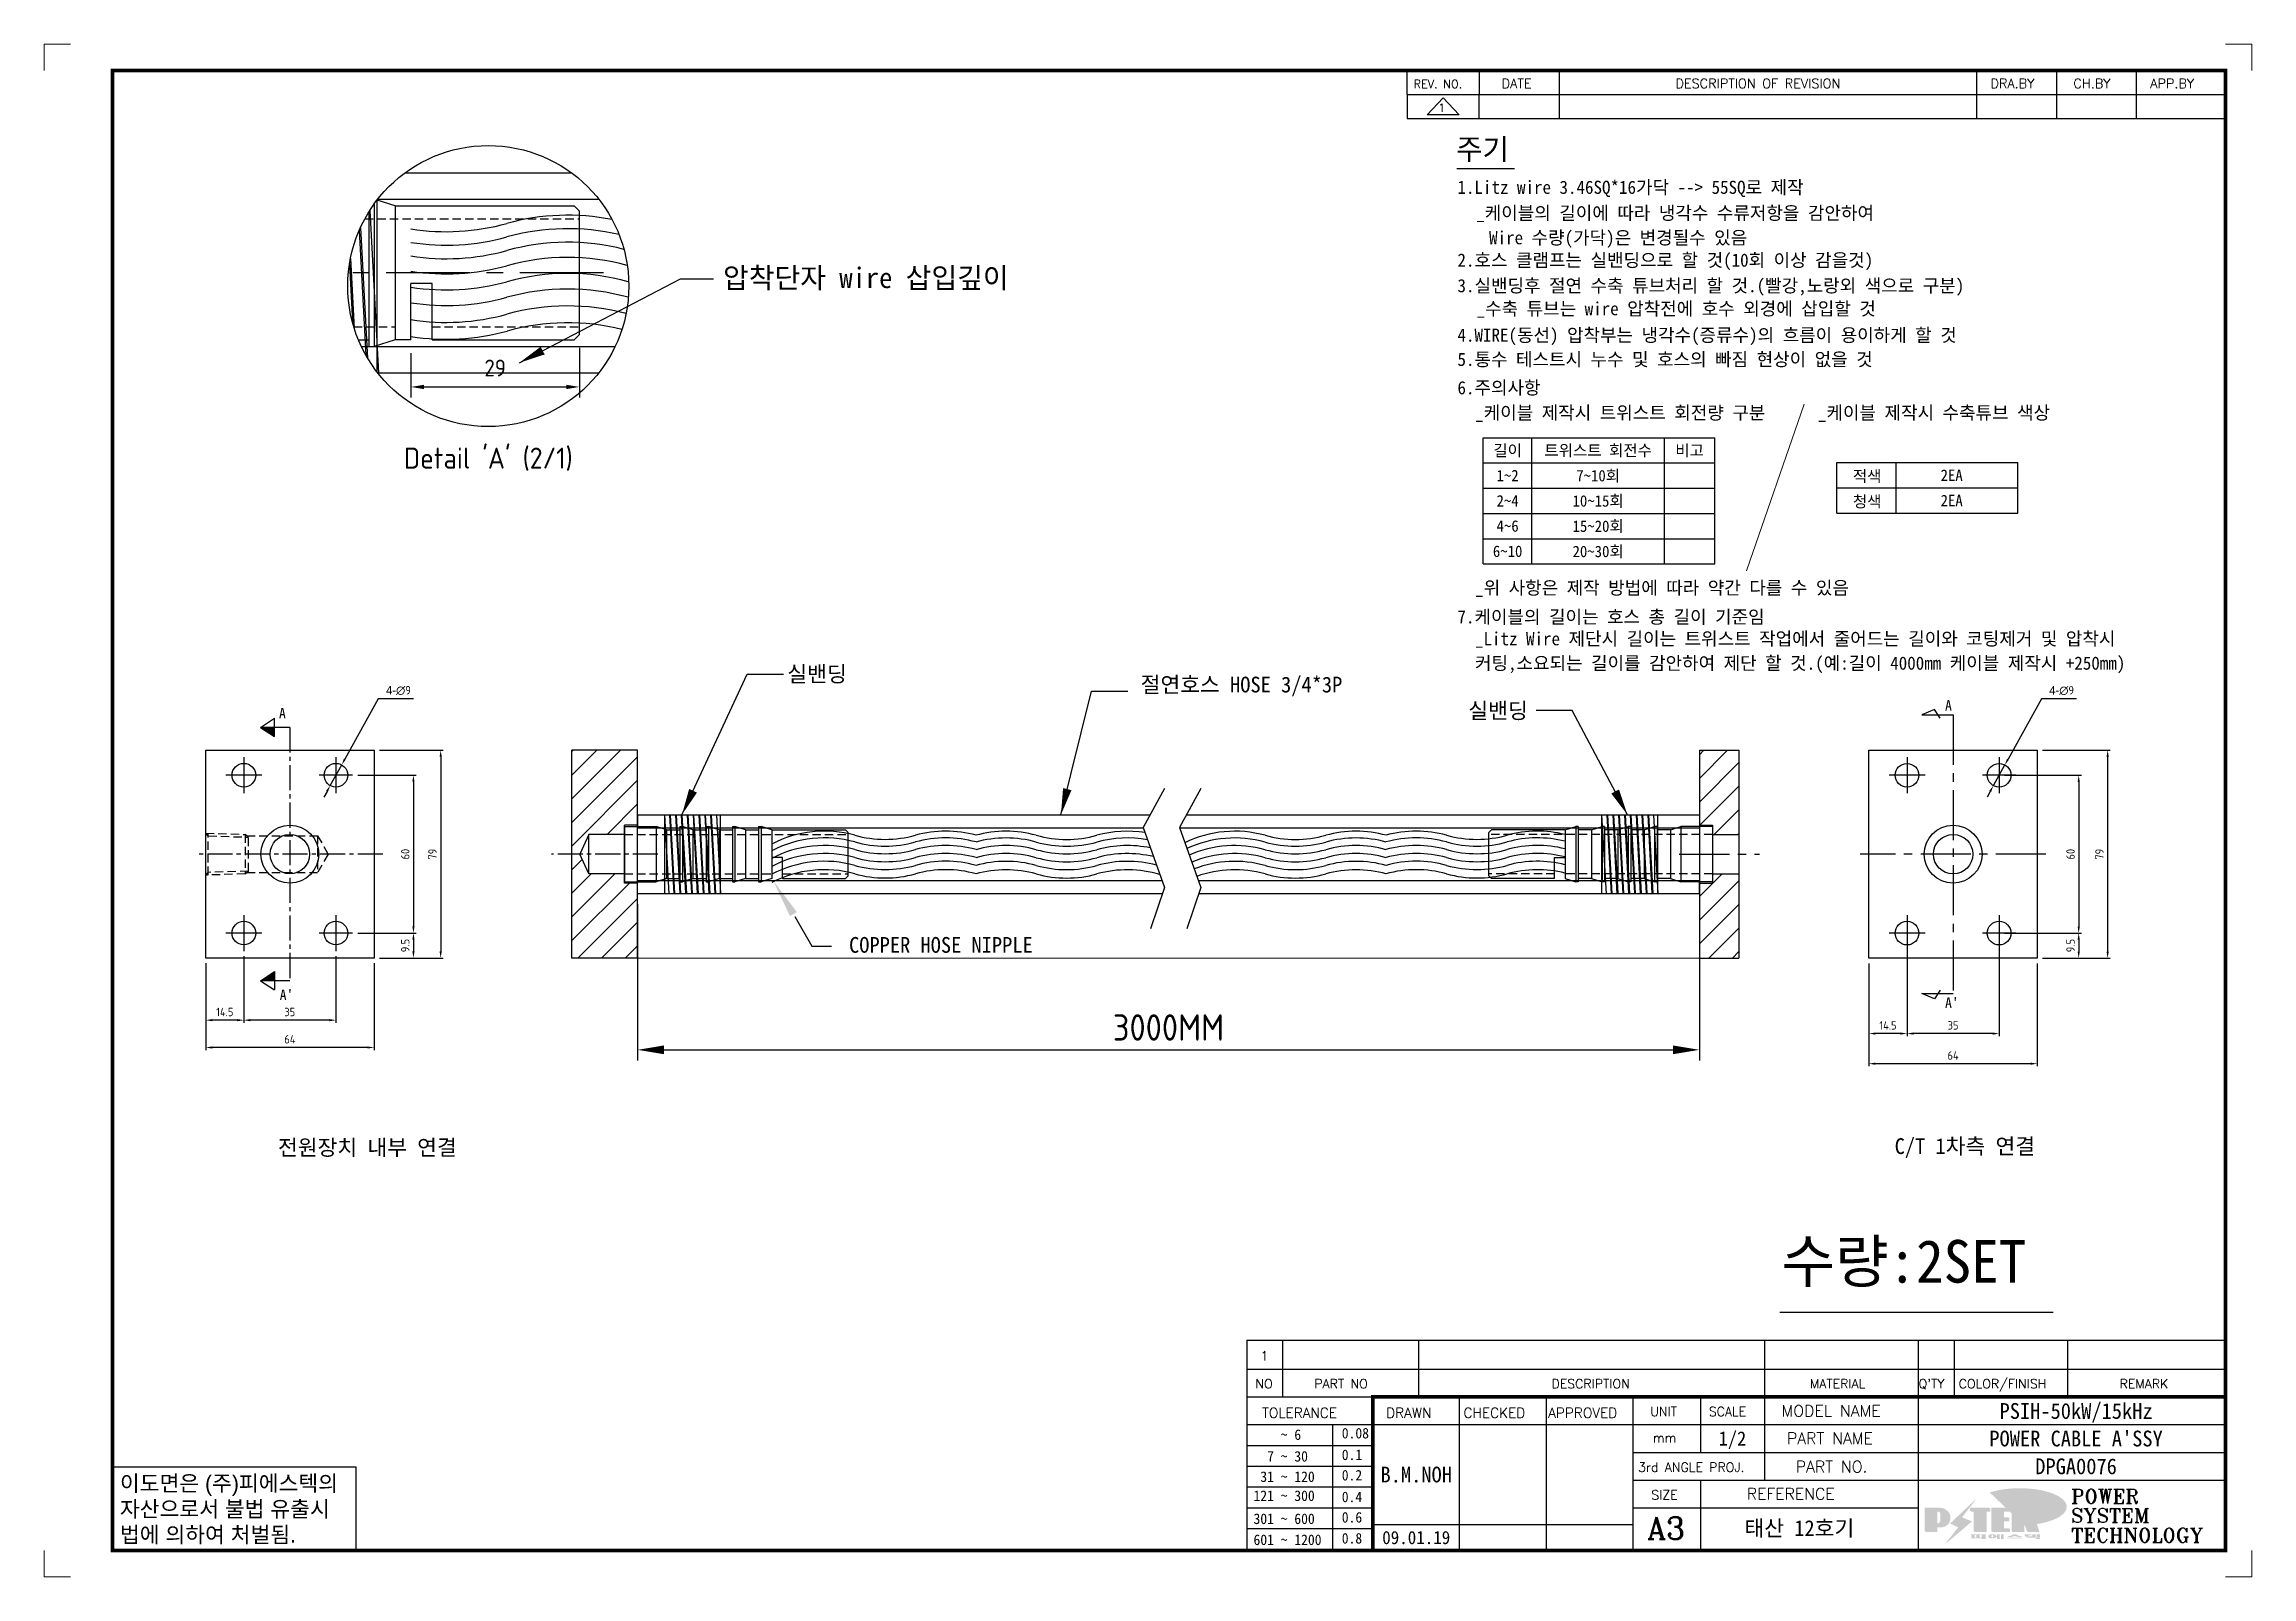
# Model space of a CAD drawing. Header units: millimetres. Extents: x 0 to 1342, y 0 to 952.
# Drawn here: x 0 to 839, y 369 to 952 of the extents above; entities that cross this region are included whole.
import ezdxf
from ezdxf.enums import TextEntityAlignment as Align

# ---------------------------------------------------------------- set-up
doc = ezdxf.new("R2010")
doc.units = ezdxf.units.MM
for name, pattern in [('CENTER', [50.8, 31.75, -6.35, 6.35, -6.35]), ('CENTER2', [28.575, 19.05, -3.175, 3.175, -3.175]), ('HIDDEN2', [4.7625, 3.175, -1.5875])]:
    doc.linetypes.add(name, pattern=pattern)
doc.layers.add('FORMAT-1', color=7, linetype='Continuous')
doc.layers.add('line', color=3, linetype='Continuous')
doc.styles.add('h1', font='')
doc.styles.add('HAN', font='')
doc.styles.add('RC', font='ROMANC.SHX')
doc.styles.add('ROMANT', font='romant')
doc.styles.add('RT', font='ROMANT.SHX', dxfattribs={"oblique": 15})
doc.styles.get("Standard").update_dxf_attribs({"font": 'ISOCP.SHX', "bigfont": 'WHGTXT.SHX'})
doc.styles.get('h1').set_extended_font_data('New Gulim')
doc.styles.get('HAN').set_extended_font_data('GulimChe')
doc.dimstyles.new('PS-2', dxfattribs={"dimscale": 2, "dimtxt": 3.2, "dimasz": 2.5, "dimexe": 2, "dimexo": 2.5, "dimgap": 2, "dimtad": 1, "dimtoh": 1, "dimrnd": 0.05, "dimzin": 12, "dimdsep": 46, "dimtxsty": 'Standard', "dimcen": 0, "dimclrt": 2, "dimazin": 3, "dimtfac": 1, "dimtofl": 0, "dimtmove": 0, "dimatfit": 3, "dimfxl": 0, "dimtolj": 1, "dimtzin": 0, "dimarcsym": 0})
doc.dimstyles.new('PSTEK-1', dxfattribs={"dimtxt": 3.2, "dimasz": 2.5, "dimexe": 1, "dimexo": 2, "dimgap": 1.5, "dimtad": 1, "dimtoh": 1, "dimrnd": 0.05, "dimzin": 9, "dimdsep": 46, "dimtxsty": 'Standard', "dimcen": 0, "dimclrt": 3, "dimadec": 1, "dimazin": 2, "dimtfac": 1, "dimtmove": 0, "dimatfit": 3, "dimfxl": 0, "dimtolj": 1, "dimtzin": 0, "dimarcsym": 0})
doc.dimstyles.new('PSTEK-3', dxfattribs={"dimtxt": 10, "dimasz": 10, "dimexe": 4, "dimexo": 4, "dimgap": 3.5, "dimtad": 1, "dimtoh": 1, "dimrnd": 0.05, "dimdsep": 46, "dimtxsty": 'Standard', "dimcen": 0, "dimclrt": 2, "dimadec": 1, "dimazin": 2, "dimtfac": 1, "dimtmove": 0, "dimatfit": 3, "dimfxl": 0, "dimtolj": 1, "dimtzin": 0, "dimarcsym": 0})

msp = doc.modelspace()

# ---------------------------------------------------------------- texts
at = {"color": 3, "style": 'HAN'}
for s, height, p in [('주기', 8, (536.584, 907.794)), ('1.Litz wire 3.46SQ*16가닥 --> 55SQ로 제작', 5, (537.106, 894.812)), ('_케이블의 길이에 따라 냉각수 수류저항을 감안하여 ', 5, (544.246, 885.011)), ('Wire 수량(가닥)은 변경될수 있음', 5, (549.116, 875.636)), ('2.호스 클램프는 실밴딩으로 할 것(10회 이상 감을것)', 5, (537.106, 867.129)), ('압착단자 wire 삽입깊이', 7.8, (257.991, 859)), ('3.실밴딩후 절연 수축 튜브처리 할 것.(빨강,노랑외 색으로 구분)', 5, (537.106, 857.422)), ('_수축 튜브는 wire 압착전에 호수 외경에 삽입할 것', 5, (544.376, 848.667)), ('4.WIRE(동선) 압착부는 냉각수(증류수)의 흐름이 용이하게 할 것', 5, (537.106, 838.621)), ('5.통수 테스트시 누수 및 호스의 빠짐 현상이 없을 것', 5, (537.106, 829.399)), ('6.주의사항', 5, (537.106, 818.627)), ('_케이블 제작시 트위스트 회전량 구분', 5, (543.833, 809.105)), ('_케이블 제작시 수축튜브 색상', 5, (674.111, 809.105)), ('_위 사항은 제작 방법에 따라 약간 다를 수 있음', 5, (543.833, 742.571)), ('7.케이블의 길이는 호스 총 길이 기준임', 5, (537.106, 731.527)), ('_Litz Wire 제단시 길이는 트위스트 작업에서 줄어드는 길이와 코팅제거 및 압착시 ', 5, (543.77, 723.21)), ('실밴딩', 6, (282.427, 709.313)), ('커팅,소요되는 길이를 감안하여 제단 할 것.(예:길이 4000mm 케이블 제작시 +250mm)', 5, (543.77, 713.94)), ('절연호스 HOSE 3/4*3P', 6, (416.691, 705.283)), ('A', 4, (89.248, 695.431, -3643.53)), ('실밴딩', 6, (541.231, 695.366)), ('A', 4, (722.407, 698.368, -2651.519)), ('COPPER HOSE NIPPLE', 6, (305.895, 606.329)), ("A'", 4, (89.526, 588.349, -3643.53)), ("A'", 4, (722.407, 585.357, -2651.519)), ('전원장치 내부 연결', 6, (88.835, 529.345)), ('C/T 1차측 연결', 6, (703.248, 529.842)), ('수량:2SET', 16.2, (660.262, 480.954))]:
    msp.add_text(s, height=height, dxfattribs=at).set_placement(p)
msp.add_text("Detail 'A' (2/1)", height=8).set_placement((168.784, 794.36), align=Align.MIDDLE_CENTER)
for s, p in [('길이', (556.168, 797.333)), ('트위스트 회전수', (590.575, 797.333)), ('비고', (625.332, 797.333)), ('1~2', (556.168, 787.733)), ('7~10회', (590.575, 787.733)), ('적색', (692.806, 787.527)), ('2EA', (724.922, 787.855)), ('10~15회', (590.575, 778.133)), ('청색', (692.806, 777.927)), ('2EA', (724.922, 778.255)), ('2~4', (556.168, 778.133)), ('4~6', (556.168, 768.533)), ('15~20회', (590.575, 768.533)), ('6~10', (556.168, 758.933)), ('20~30회', (590.575, 758.933))]:
    msp.add_text(s, height=4.3366, dxfattribs=at).set_placement(p, align=Align.MIDDLE)

# ---------------------------------------------------------------- blocks, each defined once
blk = doc.blocks.new('t3')
for p, q in [((0, 15.88), (46.25, 15.88)), ((0, 15.88), (0, 0)), ((46.25, 15.88), (46.25, 0)), ((0, 0), (46.25, 0))]:
    blk.add_line(p, q)
at = {"color": 1, "style": 'h1'}
for s, p in [('이도면은 (주)피에스텍의', (1.4, 11.29)), ('자산으로서 불법 유출시', (1.4, 6.41)), ('법에 의하여 처벌됨.', (1.4, 1.52))]:
    blk.add_text(s, height=3, dxfattribs=at).set_placement(p)
blk = doc.blocks.new('new LOGO')
at = {"layer": 'line'}
h = blk.add_hatch(color=1, dxfattribs=at)
h.paths.add_polyline_path([(41.5, 16.4), (54.3, 16.4, 1), (54.3, 82.9), (0, 82.9), (0, -0.1), (41.5, -0.1)])
h.paths.add_polyline_path([(41.5, 27.9), (41.5, 71.9), (43.6, 71.9, -0.414214), (54.6, 60.9), (54.6, 38.9, -0.414214), (43.6, 27.9)], flags=16)
h.paths.add_polyline_path([(214.7, 71.9), (227.5, 71.9), (227.5, 82.9), (159.7, 82.9), (159.7, 71.9), (172.5, 71.9), (172.5, -0.1), (214.7, -0.1)])
h.paths.add_polyline_path([(276, 37.4), (294.8, 37.4), (294.8, 49.1), (276, 49.1), (276, 71.9), (294.8, 71.9), (294.8, 82.9), (234.5, 82.9), (234.5, -0.1), (297, -0.1), (297, 10.9), (276, 10.9)])
h.paths.add_polyline_path([(347.2, 35.2), (359.7, -0.1), (400.5, -0.1), (379.6, 66.8), (399.7, 82.9), (380.6, 82.9), (347.2, 61.6), (347.2, 82.9), (305.5, 82.9), (305.5, -0.1), (347.2, -0.1)])
h = blk.add_hatch(color=250, dxfattribs=at)
h.paths.add_polyline_path([(44.5, 69.4), (46.6, 69.4, -0.129793), (52, 68, 0.221832), (43.6, 71.9), (41.5, 71.9), (41.5, 27.9), (43.6, 27.9, 0.02048), (44.5, 28)], flags=17)
h.paths.add_polyline_path([(44.5, 13.9), (57.3, 13.9, 0.72362), (77.1, 73.9, -0.679777), (54.3, 16.4), (41.5, 16.4), (41.5, -0.1), (3, -0.1), (3, -2.6), (44.5, -2.6)])
h.paths.add_polyline_path([(117.9, 14.2), (71.5, -44.4), (77.1, -39.6), (120.8, 15.6), (92, 28.9), (173.3, 106), (177.5, 111.4), (89.1, 27.6)])
h.paths.add_polyline_path([(162.7, 71.9), (162.7, 69.4), (172.5, 69.4), (172.5, 71.9)], flags=17)
h.paths.add_polyline_path([(217.7, 69.4), (230.5, 69.4), (230.5, 80.4), (227.5, 80.4), (227.5, 71.9), (214.7, 71.9), (214.7, -0.1), (175.5, -0.1), (175.5, -2.6), (217.7, -2.6)])
h.paths.add_polyline_path([(297.8, 46.6), (294.8, 46.6), (294.8, 37.4), (276, 37.4), (276, 10.9), (279, 10.9), (279, 34.9), (297.8, 34.9)])
h.paths.add_polyline_path([(300, 8.4), (297, 8.4), (297, -0.1), (237.5, -0.1), (237.5, -2.6), (300, -2.6)])
h.paths.add_polyline_path([(297.8, 80.4), (294.8, 80.4), (294.8, 71.9), (276, 71.9), (276, 49.1), (279, 49.1), (279, 69.4), (297.8, 69.4)])
h.paths.add_polyline_path([(350.2, 80.4), (347.2, 80.4), (347.2, 61.6), (350.2, 63.5)])
h.paths.add_polyline_path([(350.2, 26.7), (347.2, 35.2), (347.2, -0.1), (308.5, -0.1), (308.5, -2.6), (350.2, -2.6)])
h.paths.add_polyline_path([(402.7, 80.4), (396.5, 80.4), (379.6, 66.8), (400.5, -0.1), (361.8, -0.1), (362.7, -2.6), (403.5, -2.6), (382.6, 64.3)])
blk.add_hatch(color=5, dxfattribs=at).paths.add_polyline_path([(166.3, 35), (131, 49), (180.4, 112.7), (92, 28.9), (120.8, 15.6), (74.4, -43)])
h = blk.add_hatch(color=253, dxfattribs=at)
edge = h.paths.add_edge_path()
edge.add_ellipse((333.9, 86.4), major_axis=(-165.9, 0), ratio=0.39426, start_angle=111.51268, end_angle=334.46902)
edge.add_ellipse((314.1, 81.2), major_axis=(-153.7, 0), ratio=0.40699, start_angle=121.30662, end_angle=327.74369, ccw=False)
edge.add_line((394, 27.8), (394.7, 25.6))
h = blk.add_hatch(color=250, dxfattribs=at)
edge = h.paths.add_edge_path()
edge.add_ellipse((237.8, -17.6), major_axis=(-14.3, 0), ratio=0.526336, start_angle=192.2456, end_angle=269.07481)
edge.add_line((238.1, -10.1), (237.6, -10.1))
edge.add_ellipse((237.8, -17.6), major_axis=(-14.3, 0), ratio=0.526336, start_angle=270.92519, end_angle=449.07481)
edge.add_line((237.6, -25.1), (238.1, -25.1))
edge.add_ellipse((237.8, -17.6), major_axis=(-14.3, 0), ratio=0.526336, start_angle=450.92519, end_angle=527.7544)
edge.add_line((251.7, -19.2), (254.1, -19.2))
edge.add_line((254.1, -19.2), (254.1, -27.1))
edge.add_line((254.1, -27.1), (263.1, -27.1))
edge.add_line((263.1, -27.1), (263.1, -10.1))
edge.add_line((263.1, -10.1), (254.1, -10.1))
edge.add_line((254.1, -10.1), (254.1, -16))
edge.add_line((254.1, -16), (251.7, -16))
h.paths.add_polyline_path([(241, -16.4), (241, -18.7, -1), (234.4, -18.7), (234.4, -16.4, -1)], flags=16)
h.paths.add_polyline_path([(278.2, -10.1), (268.1, -10.1), (268.1, -27.1), (278.2, -27.1)])
h.paths.add_polyline_path([(310.3, -10.1), (310.3, -11.1, -0.157169), (289.3, -17.5), (294, -19.9, 0.128407), (316.3, -15.9, 0.128407), (338.6, -19.9), (343.3, -17.5, -0.157169), (322.2, -11.1), (322.2, -10.1)])
h.paths.add_polyline_path([(342.1, -25.1), (342.1, -22.3), (290.4, -22.3), (290.4, -25.1)])
h.paths.add_polyline_path([(352, -10.1), (352, -16.2, 0.414214), (354, -18.2), (378.7, -18.2), (378.7, -19.6), (390.2, -19.6), (390.2, -10.1), (378.7, -10.1), (378.7, -13.6), (374.7, -13.6), (374.7, -15.1), (378.7, -15.1), (378.7, -16.2), (364.7, -16.2), (364.7, -15.1), (371.2, -15.1), (371.2, -13.6), (364.7, -13.6), (364.7, -12.6), (374.7, -12.6), (374.7, -10.1)])
h.paths.add_polyline_path([(393.8, -10.1), (393.8, -19.6), (405, -19.6), (405, -10.1)])
h.paths.add_polyline_path([(405, -27.1), (405, -20.9), (356.8, -20.9), (356.8, -23), (391.8, -23), (391.8, -27.1)])
h.paths.add_polyline_path([(200.4, -10.1), (200.4, -22.3), (193.2, -22.3), (193.2, -12.6), (196.6, -12.6), (196.6, -10.1), (161, -10.1), (161, -12.6), (164.5, -12.6), (164.5, -22.3), (161, -22.3), (161, -25.1), (200.4, -25.1), (200.4, -27.1), (213.9, -27.1), (213.9, -10.1)])
h.paths.add_polyline_path([(182, -12.6), (175.6, -12.6), (175.6, -22.3), (182, -22.3)], flags=17)
blk = doc.blocks.new('format-3')
at = {"color": 3, "lineweight": 9}
for p, q in [((0, 286.3), (0, 291.3)), ((5, 291.3), (0, 291.3)), ((414.5, 291.3), (419.5, 291.3)), ((419.5, 286.3), (419.5, 291.3)), ((0, 5), (0, 0)), ((419.5, 5), (419.5, 0)), ((5, 0), (0, 0)), ((414.5, 0), (419.5, 0))]:
    blk.add_line(p, q, dxfattribs=at)
at = {"color": 180}
for p, q in [((258.97, 281.75), (258.97, 286.3)), ((272.71, 281.75), (272.71, 286.3)), ((287.94, 281.75), (287.94, 286.3)), ((367.22, 281.75), (367.22, 286.3)), ((382.45, 281.75), (382.45, 286.3)), ((397.61, 281.75), (397.61, 286.3)), ((258.97, 281.75), (414.5, 281.75)), ((228.5, 39.49), (228.5, 5)), ((228.5, 39.49), (414.5, 39.49)), ((235.29, 39.49), (235.29, 34.21)), ((261.24, 34.21), (261.24, 39.49)), ((326.9, 39.49), (326.9, 34.21)), ((356.11, 39.49), (356.11, 34.21)), ((362.93, 39.49), (362.93, 34.21)), ((384.48, 39.49), (384.48, 34.21)), ((228.5, 34.21), (252.48, 34.21)), ((268.96, 5), (268.96, 34.21)), ((285.45, 5), (285.45, 34.21)), ((301.94, 5), (301.94, 34.21)), ((314.72, 34.21), (314.72, 23.65)), ((326.9, 34.21), (326.9, 18.37)), ((356.11, 34.21), (356.11, 5)), ((228.5, 28.93), (252.48, 28.93)), ((244.89, 5.23), (244.89, 28.93)), ((252.48, 28.93), (414.5, 28.93)), ((228.5, 24.98), (252.48, 24.98)), ((228.5, 21.03), (252.48, 21.03)), ((301.94, 23.65), (414.5, 23.65)), ((228.5, 17.08), (252.48, 17.08)), ((301.94, 18.37), (414.5, 18.37)), ((314.72, 18.37), (314.72, 5)), ((228.5, 13.13), (252.48, 13.13)), ((301.94, 13.09), (356.11, 13.09)), ((228.5, 9.18), (252.48, 9.18)), ((252.48, 9.95), (301.94, 9.95))]:
    blk.add_line(p, q, dxfattribs=at)
at = {"const_width": 0.7}
blk.add_lwpolyline([(252.48, 5), (252.48, 34.21), (414.5, 34.21)], dxfattribs=at)
at = {"layer": 'FORMAT-1', "const_width": 0.7}
blk.add_lwpolyline([(13, 5), (13, 286.3), (414.5, 286.3), (414.5, 5)], close=True, dxfattribs=at)
blk.add_blockref('t3', (13, 5))
at = {"xscale": 0.05400000000000027, "yscale": 0.05400000000000027, "zscale": 0.05400000000000027}
blk.add_blockref('new LOGO', (357.35, 8.65), dxfattribs=at)
at = {"color": 2}
for s, height, style, p in [('REV. NO.', 1.56, 'RC', (260.23, 282.95)), ('DATE', 1.788, 'RC', (276.95, 282.94)), ('DESCRIPTION OF REVISION', 1.7875, 'RC', (309.98, 282.94)), ('DRA.BY', 1.788, 'RC', (369.83, 282.94)), ('CH.BY', 1.788, 'RC', (385.59, 282.94)), ('APP.BY', 1.788, 'RC', (400.18, 282.94)), ('COLOR/FINISH', 1.7424, 'RC', (363.8, 35.83)), ('NO', 1.742, 'RC', (230.16, 35.83)), ('PART NO', 1.742, 'RC', (241.36, 35.83)), ('DESCRIPTION', 1.7424, 'RC', (286.43, 35.83)), ('MATERIAL', 1.742, 'RC', (335.52, 35.83)), ("Q'TY", 1.742, 'RC', (356.17, 35.83)), ('REMARK', 1.742, 'RC', (394.37, 35.83)), (' TOLERANCE', 1.9, 'RC', (230.11, 30.22)), ('DRAWN', 1.9, 'RC', (255, 30.22)), ('CHECKED', 1.9, 'RC', (269.71, 30.22)), ('APPROVED', 1.9, 'RC', (285.8, 30.22)), ('UNIT', 1.742, 'RC', (305.19, 30.55)), ('SCALE', 1.742, 'RC', (316.32, 30.55)), ('MODEL NAME', 2.178, 'RC', (330.12, 30.46)), ('    ~ 6', 2, 'HAN', (229.8, 26.03)), ('0.08', 2, 'HAN', (246.57, 26.31)), ('mm', 1.742, 'RC', (305.67, 25.56)), ('PART NAME', 2.178, 'RC', (331.17, 25.24)), ('  7 ~ 30', 2, 'HAN', (229.8, 21.91)), ('0.1', 2, 'HAN', (246.57, 22.2)), ('3rd ANGLE PROJ.', 1.7424, 'RC', (302.87, 19.97)), ('PART NO.', 2.178, 'RC', (332.84, 19.85)), (' 31 ~ 120', 2, 'HAN', (229.8, 18.04)), ('0.2', 2, 'HAN', (246.57, 18.32)), ('REFERENCE', 2.178, 'RC', (323.52, 14.69)), ('121 ~ 300', 2, 'HAN', (229.8, 14.42)), ('0.4', 2, 'HAN', (246.57, 14.2)), ('SIZE', 1.742, 'RC', (305.39, 14.71)), ('301 ~ 600', 2, 'HAN', (229.8, 10.04)), ('0.6', 2, 'HAN', (246.57, 10.32)), ('601 ~ 1200', 2, 'HAN', (229.8, 6.05)), ('0.8', 2, 'HAN', (246.57, 6.33))]:
    blk.add_text(s, height=height, dxfattribs=dict(at, style=style)).set_placement(p)
at = {"style": 'ROMANT'}
for s, p in [('POWER', (385.15, 13.96)), ('SYSTEM', (385.15, 10.31)), ('TECHNOLOGY', (385.15, 6.56))]:
    blk.add_text(s, height=2.7, dxfattribs=at).set_placement(p)
at = {"color": 2, "lineweight": 25, "style": 'RC'}
blk.add_text('A3', height=4.182, dxfattribs=at).set_placement((304.61, 7.14))
at = {"style": 'HAN'}
for tag, height, p in [('MODEL-NAME', 3, (386.1, 31.53)), ('SCALE', 2.7, (320.81, 26.29)), ('PART-NAME', 3, (386.1, 26.29)), ('CH-BY', 3, (277.21, 19.44)), ('PART-NO', 3, (386.1, 21.01)), ('DRA-BY', 3, (260.72, 19.44)), ('APP-BY', 3, (293.7, 19.44)), ('DRA-DATE', 2.5, (260.72, 7.47)), ('CH-DATE', 2.5, (277.21, 7.47)), ('APP-DATE', 2.5, (293.7, 7.47)), ('관련업체', 3, (333.52, 9.26))]:
    blk.add_attdef(tag, text='', height=height, dxfattribs=at).set_placement(p, align=Align.MIDDLE_CENTER)
blk = doc.blocks.new('no3')
at = {"color": 180}
for p, q in [((0, 5.5), (0, 0)), ((0, 5.5), (186, 5.5)), ((6.79, 5.5), (6.79, 0)), ((32.74, 0.11), (32.74, 5.5)), ((98.4, 5.5), (98.4, 0)), ((127.61, 5.5), (127.61, 0)), ((134.43, 5.5), (134.43, 0)), ((155.98, 5.5), (155.98, 0))]:
    blk.add_line(p, q, dxfattribs=at)
at = {"color": 2, "style": 'HAN'}
for tag, p in [('PART-NO', (19.76, 2.75)), ('MATERIAL', (111.38, 2.75)), ("Q'TY", (131.02, 2.75)), ('COLOR/FINISH', (145.2, 2.75)), ('REMARK', (170.76, 2.75))]:
    blk.add_attdef(tag, text='', height=2.9, dxfattribs=at).set_placement(p, align=Align.MIDDLE_CENTER)
blk.add_attdef('DESCRIPTION', text='', height=2.9, dxfattribs=at).set_placement((34.51, 2.75), align=Align.MIDDLE_LEFT)
at = {"color": 2, "style": 'RT', "oblique": 15}
blk.add_attdef('NO', text='', height=1.74, dxfattribs=at).set_placement((3.38, 2.51), align=Align.MIDDLE_CENTER)
blk = doc.blocks.new('re3')
at = {"color": 180}
for p, q in [((0, 0), (0, -4.55)), ((6.87, -0.64), (3.86, -3.91)), ((9.88, -3.91), (3.86, -3.91)), ((6.87, -0.64), (9.88, -3.91)), ((13.74, -4.55), (13.74, 0)), ((28.97, -4.55), (28.97, 0)), ((108.25, -4.55), (108.25, 0)), ((123.49, -4.55), (123.49, 0)), ((138.64, -4.55), (138.64, 0)), ((0, -4.55), (155.53, -4.55))]:
    blk.add_line(p, q, dxfattribs=at)
at = {"color": 2, "style": 'RC', "oblique": 15}
blk.add_attdef('REV.NO', text='', height=1.56, dxfattribs=at).set_placement((6.59, -2.56), align=Align.MIDDLE_CENTER)
blk.add_attdef('-1', text='', height=1.56, dxfattribs=at).set_placement((9.37, -1.66), align=Align.MIDDLE_LEFT)
at = {"color": 2, "style": 'HAN'}
for tag, p in [('REV.-DATE', (21.36, -2.28)), ('DRA.BY', (115.87, -2.28)), ('CH.BY', (131.07, -2.28)), ('APP.BY', (147.09, -2.28))]:
    blk.add_attdef(tag, text='', height=2.5, dxfattribs=at).set_placement(p, align=Align.MIDDLE_CENTER)
blk.add_attdef('DESCRIPTION-OF-REVISION', text='', height=2.5, dxfattribs=at).set_placement((31.61, -2.28), align=Align.MIDDLE_LEFT)
blk = doc.blocks.new('*D96')
at = {"color": 0, "lineweight": -2}
for p, q in [((225.54, 624.83), (225.54, 565.44)), ((629.04, 624.81), (629.04, 565.44)), ((235.54, 569.44), (619.04, 569.44))]:
    blk.add_line(p, q, dxfattribs=at)
at = {"color": 0}
for points in [[(235.54, 571.11), (235.54, 567.78), (225.54, 569.44)], [(619.04, 571.11), (619.04, 567.78), (629.04, 569.44)]]:
    blk.add_solid(points, dxfattribs=at)
at = {"layer": 'DEFPOINTS', "color": 0}
for p in [(225.54, 628.83), (629.04, 628.81), (629.04, 569.44)]:
    blk.add_point(p, dxfattribs=at)
at = {"color": 2, "insert": (427.29, 577.94), "char_height": 10, "attachment_point": 5}
blk.add_mtext('\\A1;3000MM', dxfattribs=at)
blk = doc.blocks.new('*D97')
at = {"color": 0, "lineweight": -2}
for p, q in [((744.96, 673.81), (774.2, 673.81)), ((773.2, 671.31), (773.2, 616.31)), ((744.96, 613.81), (774.2, 613.81))]:
    blk.add_line(p, q, dxfattribs=at)
at = {"color": 0}
for points in [[(772.79, 671.31), (773.62, 671.31), (773.2, 673.81)], [(772.79, 616.31), (773.62, 616.31), (773.2, 613.81)]]:
    blk.add_solid(points, dxfattribs=at)
at = {"layer": 'DEFPOINTS', "color": 0}
for p in [(742.96, 673.81, 1841.33), (742.96, 613.81, 1841.33), (773.2, 613.81)]:
    blk.add_point(p, dxfattribs=at)
at = {"color": 3, "insert": (770.1, 643.81), "char_height": 3.2, "attachment_point": 5, "rotation": 90}
blk.add_mtext('\\A1;60', dxfattribs=at)
blk = doc.blocks.new('*D98')
at = {"color": 0, "lineweight": -2}
for p, q in [((759.46, 683.31), (785.2, 683.31)), ((784.2, 680.81), (784.2, 606.81)), ((759.46, 604.31), (785.2, 604.31))]:
    blk.add_line(p, q, dxfattribs=at)
at = {"color": 0}
for points in [[(783.78, 680.81), (784.62, 680.81), (784.2, 683.31)], [(783.78, 606.81), (784.62, 606.81), (784.2, 604.31)]]:
    blk.add_solid(points, dxfattribs=at)
at = {"layer": 'DEFPOINTS', "color": 0}
for p in [(757.46, 683.31, 1841.33), (757.46, 604.31, 1841.33), (784.2, 604.31)]:
    blk.add_point(p, dxfattribs=at)
at = {"color": 3, "insert": (781.1, 643.81), "char_height": 3.2, "attachment_point": 5, "rotation": 90}
blk.add_mtext('\\A1;79', dxfattribs=at)
blk = doc.blocks.new('*D99')
at = {"color": 0, "lineweight": -2}
for p, q in [((707.96, 612.31), (707.96, 574.63)), ((742.96, 612.31), (742.96, 574.63)), ((740.46, 575.63), (710.46, 575.63))]:
    blk.add_line(p, q, dxfattribs=at)
at = {"color": 0}
for points in [[(710.46, 576.04), (710.46, 575.21), (707.96, 575.63)], [(740.46, 576.04), (740.46, 575.21), (742.96, 575.63)]]:
    blk.add_solid(points, dxfattribs=at)
at = {"layer": 'DEFPOINTS', "color": 0}
for p in [(707.96, 614.31, 1841.33), (742.96, 614.31, 1841.33), (707.96, 575.63)]:
    blk.add_point(p, dxfattribs=at)
at = {"color": 3, "insert": (725.46, 578.73), "char_height": 3.2, "attachment_point": 5}
blk.add_mtext('\\A1;35', dxfattribs=at)
blk = doc.blocks.new('*D100')
at = {"color": 0, "lineweight": -2}
for p, q in [((693.46, 602.31), (693.46, 563.18)), ((757.46, 602.31), (757.46, 563.18)), ((754.96, 564.18), (695.96, 564.18))]:
    blk.add_line(p, q, dxfattribs=at)
at = {"color": 0}
for points in [[(695.96, 564.59), (695.96, 563.76), (693.46, 564.18)], [(754.96, 564.59), (754.96, 563.76), (757.46, 564.18)]]:
    blk.add_solid(points, dxfattribs=at)
at = {"layer": 'DEFPOINTS', "color": 0}
for p in [(693.46, 604.31, 1841.33), (757.46, 604.31, 1841.33), (693.46, 564.18)]:
    blk.add_point(p, dxfattribs=at)
at = {"color": 3, "insert": (725.46, 567.28), "char_height": 3.2, "attachment_point": 5}
blk.add_mtext('\\A1;64', dxfattribs=at)
blk = doc.blocks.new('*D143')
at = {"color": 0, "lineweight": -2}
for p, q in [((759.04, 702.89), (746.35, 679.93)), ((772.41, 702.89), (759.04, 702.89)), ((740.78, 669.87), (745.14, 677.75)), ((739.57, 667.68), (738.36, 665.5))]:
    blk.add_line(p, q, dxfattribs=at)
at = {"color": 0}
for points in [[(745.98, 680.14), (746.71, 679.73), (745.14, 677.75)], [(739.21, 667.89), (739.93, 667.48), (740.78, 669.87)]]:
    blk.add_solid(points, dxfattribs=at)
at = {"layer": 'DEFPOINTS', "color": 0}
for p in [(745.14, 677.75, -1841.33), (740.78, 669.87, -1841.33)]:
    blk.add_point(p, dxfattribs=at)
at = {"color": 3, "insert": (766.71, 705.99), "char_height": 3.2, "attachment_point": 5}
blk.add_mtext('\\A1;{\\f??|b0|i0|c0|p49;4-}∅9', dxfattribs=at)
blk = doc.blocks.new('*D144')
at = {"color": 0, "lineweight": -2}
for p, q in [((707.96, 604.98), (707.96, 574.63)), ((693.46, 602.31), (693.46, 574.63)), ((705.46, 575.63), (695.96, 575.63))]:
    blk.add_line(p, q, dxfattribs=at)
at = {"color": 0}
for points in [[(695.96, 576.04), (695.96, 575.21), (693.46, 575.63)], [(705.46, 576.04), (705.46, 575.21), (707.96, 575.63)]]:
    blk.add_solid(points, dxfattribs=at)
at = {"layer": 'DEFPOINTS', "color": 0}
for p in [(693.46, 604.31, -1841.33), (707.96, 606.98, -1841.33), (693.46, 575.63)]:
    blk.add_point(p, dxfattribs=at)
at = {"color": 3, "insert": (700.71, 578.73), "char_height": 3.2, "attachment_point": 5}
blk.add_mtext('\\A1;14.5', dxfattribs=at)
blk = doc.blocks.new('*D145')
at = {"color": 0, "lineweight": -2}
for p, q in [((751.29, 613.81), (774.2, 613.81)), ((759.46, 604.31), (774.2, 604.31)), ((773.2, 611.31), (773.2, 606.81))]:
    blk.add_line(p, q, dxfattribs=at)
at = {"color": 0}
for points in [[(772.79, 611.31), (773.62, 611.31), (773.2, 613.81)], [(772.79, 606.81), (773.62, 606.81), (773.2, 604.31)]]:
    blk.add_solid(points, dxfattribs=at)
at = {"layer": 'DEFPOINTS', "color": 0}
for p in [(749.29, 613.81, -1841.33), (757.46, 604.31, -1841.33), (773.2, 604.31)]:
    blk.add_point(p, dxfattribs=at)
at = {"color": 3, "insert": (770.1, 609.06), "char_height": 3.2, "attachment_point": 5, "rotation": 90}
blk.add_mtext('\\A1;9.5', dxfattribs=at)
blk = doc.blocks.new('ASDFAEF32')
at = {"color": 6}
for p, q in [((34674.88, -28257.34, 1472.57), (34675.88, -28256.34, 1472.57)), ((34674.88, -28273.84, -368.76), (34674.88, -28257.34, 1472.57)), ((34703.88, -28256.34, 1472.57), (34675.88, -28256.34, 1472.57)), ((34703.88, -28256.34, 1472.57), (34707.88, -28255.09, -368.76)), ((34703.88, -28256.34, 1472.57), (34703.88, -28274.84, 1472.57)), ((34707.88, -28255.09, -368.76), (34707.88, -28276.09, -368.76)), ((34708.88, -28255.09, -368.76), (34707.88, -28255.09, -368.76)), ((34708.88, -28255.09, -368.76), (34708.88, -28276.09, -368.76)), ((34713.88, -28256.34, 1472.57), (34708.88, -28256.34, 1472.57)), ((34713.88, -28256.34, 1472.57), (34717.88, -28255.09, -368.76)), ((34713.88, -28256.34, 1472.57), (34713.88, -28274.84, -153.85)), ((34717.88, -28255.09, -368.76), (34717.88, -28276.09, -368.76)), ((34718.88, -28255.09, -368.76), (34717.88, -28255.09, -368.76)), ((34718.88, -28255.09, -368.76), (34718.88, -28276.09, -368.76)), ((34723.88, -28256.34, 1472.57), (34718.88, -28256.34, 1472.57)), ((34723.88, -28256.34, 1472.57), (34727.88, -28255.09, -368.76)), ((34723.88, -28256.34, 1472.57), (34723.88, -28274.84, -153.85)), ((34727.88, -28255.09, -368.76), (34727.88, -28276.09, -368.76)), ((34728.88, -28255.09, -368.76), (34727.88, -28255.09, -368.76)), ((34728.88, -28255.09, -368.76), (34728.88, -28276.09, -368.76)), ((34733.88, -28256.34, 1472.57), (34728.88, -28256.34, 1472.57)), ((34733.88, -28256.34, 1472.57), (34737.88, -28255.09, -368.76)), ((34733.88, -28256.34, 1472.57), (34733.88, -28274.84, -153.85)), ((34737.88, -28255.09, -368.76), (34737.88, -28276.09, -368.76)), ((34738.88, -28255.09, -368.76), (34737.88, -28255.09, -368.76)), ((34738.88, -28255.09, -368.76), (34738.88, -28276.09, -368.76)), ((34743.88, -28256.34, 1472.57), (34738.88, -28256.34, 1472.57)), ((34743.88, -28256.34, 1472.57), (34747.88, -28255.09, -368.76)), ((34743.88, -28256.34, 1472.57), (34743.88, -28274.84, -153.85)), ((34747.88, -28255.09, -368.76), (34747.88, -28276.09, -368.76)), ((34759.88, -28255.09, -368.76), (34747.88, -28255.09, -368.76)), ((34759.88, -28255.09, -368.76), (34759.88, -28276.09, -368.76)), ((34674.88, -28273.84, -368.76), (34675.88, -28274.84, -368.76)), ((34699.88, -28266.84, -368.76), (34703.88, -28266.84, -368.76)), ((34699.88, -28274.84, -368.76), (34699.88, -28266.84, -368.76)), ((34703.88, -28266.84, -368.76), (34703.88, -28274.84, 1472.57)), ((34699.88, -28274.84, -368.76), (34675.88, -28274.84, -368.76)), ((34703.88, -28274.84, 1472.57), (34707.88, -28276.09, -368.76)), ((34708.88, -28276.09, -368.76), (34707.88, -28276.09, -368.76)), ((34713.88, -28274.84, -153.85), (34708.88, -28274.84, -153.85)), ((34713.88, -28274.84, -153.85), (34717.88, -28276.09, -368.76)), ((34718.88, -28276.09, -368.76), (34717.88, -28276.09, -368.76)), ((34723.88, -28274.84, -153.85), (34718.88, -28274.84, -153.85)), ((34723.88, -28274.84, -153.85), (34727.88, -28276.09, -368.76)), ((34728.88, -28276.09, -368.76), (34727.88, -28276.09, -368.76)), ((34733.88, -28274.84, -153.85), (34728.88, -28274.84, -153.85)), ((34733.88, -28274.84, -153.85), (34737.88, -28276.09, -368.76)), ((34738.88, -28276.09, -368.76), (34737.88, -28276.09, -368.76)), ((34743.88, -28274.84, -153.85), (34738.88, -28274.84, -153.85)), ((34738.88, -28276.09, -368.76), (34738.88, -28276.09, -368.76)), ((34743.88, -28274.84, -153.85), (34747.88, -28276.09, -368.76)), ((34759.88, -28276.09, -368.76), (34747.88, -28276.09, -368.76))]:
    blk.add_line(p, q, dxfattribs=at)
at = {"color": 2, "linetype": 'HIDDEN2'}
for p, q in [((34759.88, -28258.09, 49.55), (34674.88, -28258.09, 49.55)), ((34699.88, -28273.09, -368.76), (34674.88, -28273.09, -368.76)), ((34759.88, -28273.09, -368.76), (34703.88, -28273.09, -368.76))]:
    blk.add_line(p, q, dxfattribs=at)
blk = doc.blocks.new('DFCECDW3E')
h = blk.add_hatch()
h.set_pattern_fill('ANSI31', color=256, scale=2, style=0)
h.set_pattern_definition([(45, (-55123.072, -35224.182), (-4.49012806, 4.49012806), [])])
h.paths.add_polyline_path([(34855.01, -28261), (34855.01, -28264.5), (34850.01, -28264.5), (34850.01, -28293), (34865.01, -28293), (34865.01, -28261)])
h.paths.add_polyline_path([(34850.01, -28242.5), (34855.01, -28242.5), (34855.01, -28246), (34865.01, -28246), (34865.01, -28214), (34850.01, -28214)])
at = {"color": 1}
for p, q in [((34850.01, -28214), (34850.01, -28293)), ((34850.01, -28214), (34865.01, -28214)), ((34865.01, -28214), (34865.01, -28293)), ((34850.01, -28242.5), (34855.01, -28242.5)), ((34855.01, -28242.5), (34855.01, -28264.5)), ((34855.01, -28246), (34865.01, -28246)), ((34850.01, -28264.5), (34855.01, -28264.5)), ((34855.01, -28261), (34865.01, -28261)), ((34850.01, -28293), (34865.01, -28293))]:
    blk.add_line(p, q, dxfattribs=at)
at = {"color": 2, "linetype": 'CENTER2'}
blk.add_line((34842.39, -28253.5), (34872.83, -28253.5), dxfattribs=at)
blk = doc.blocks.new('AWERFC3')
at = {"lineweight": 0}
h = blk.add_hatch(dxfattribs=at)
h.set_pattern_fill('ANSI31', color=256, scale=2, angle=180, style=0)
h.set_pattern_definition([(225, (41602.8736, -29954.462), (4.490128, -4.490128), [])])
h.paths.add_polyline_path([(34046.29, -28283.69), (34071.29, -28283.69), (34071.29, -28255.19), (34066.29, -28255.19), (34066.29, -28251.69), (34052.78, -28251.69), (34049.29, -28244.19), (34046.29, -28244.19)])
h.paths.add_polyline_path([(34046.29, -28244.19), (34049.29, -28244.19), (34052.78, -28236.69), (34066.29, -28236.69), (34066.29, -28233.19), (34071.29, -28233.19), (34071.29, -28204.69), (34046.29, -28204.69)])
at = {"color": 1}
for p, q in [((34046.29, -28283.69), (34046.29, -28204.69)), ((34071.29, -28204.69), (34046.29, -28204.69)), ((34071.29, -28283.69), (34071.29, -28204.69)), ((34052.78, -28236.69), (34049.29, -28244.19)), ((34052.78, -28251.69), (34052.78, -28236.69)), ((34066.29, -28236.69), (34052.78, -28236.69)), ((34066.29, -28255.19), (34066.29, -28233.19)), ((34071.29, -28233.19), (34066.29, -28233.19)), ((34052.78, -28251.69), (34049.29, -28244.19)), ((34066.29, -28251.69), (34052.78, -28251.69)), ((34071.29, -28255.19), (34066.29, -28255.19)), ((34071.29, -28283.69), (34046.29, -28283.69))]:
    blk.add_line(p, q, dxfattribs=at)
at = {"color": 6, "linetype": 'CENTER2', "ltscale": 0.5}
blk.add_line((34079.01, -28244.19, 849.32), (34038.57, -28244.19, 849.32), dxfattribs=at)
blk = doc.blocks.new('*D146')
at = {"color": 0, "lineweight": -2}
for p, q in [((126.97, 702.91), (114.28, 679.96)), ((140.34, 702.91), (126.97, 702.91)), ((108.71, 669.89), (113.07, 677.77)), ((107.5, 667.7), (106.29, 665.52))]:
    blk.add_line(p, q, dxfattribs=at)
at = {"color": 0}
for points in [[(113.91, 680.16), (114.64, 679.75), (113.07, 677.77)], [(107.14, 667.91), (107.87, 667.5), (108.71, 669.89)]]:
    blk.add_solid(points, dxfattribs=at)
at = {"layer": 'DEFPOINTS', "color": 0}
for p in [(113.07, 677.77, -1841.33), (108.71, 669.89, -1841.33)]:
    blk.add_point(p, dxfattribs=at)
at = {"color": 3, "insert": (134.64, 706.01), "char_height": 3.2, "attachment_point": 5}
blk.add_mtext('\\A1;{\\f??|b0|i0|c0|p49;4-}∅9', dxfattribs=at)
blk = doc.blocks.new('*D101')
at = {"color": 0, "lineweight": -2}
for p, q in [((61.39, 602.33), (61.39, 569.34)), ((125.39, 602.33), (125.39, 569.34)), ((122.89, 570.34), (63.89, 570.34))]:
    blk.add_line(p, q, dxfattribs=at)
at = {"color": 0}
for points in [[(63.89, 570.75), (63.89, 569.92), (61.39, 570.34)], [(122.89, 570.75), (122.89, 569.92), (125.39, 570.34)]]:
    blk.add_solid(points, dxfattribs=at)
at = {"layer": 'DEFPOINTS', "color": 0}
for p in [(61.39, 604.33, 1841.33), (125.39, 604.33, 1841.33), (61.39, 570.34)]:
    blk.add_point(p, dxfattribs=at)
at = {"color": 3, "insert": (93.39, 573.44), "char_height": 3.2, "attachment_point": 5}
blk.add_mtext('\\A1;64', dxfattribs=at)
blk = doc.blocks.new('*D102')
at = {"color": 0, "lineweight": -2}
for p, q in [((75.89, 605), (75.89, 579.72)), ((110.89, 605), (110.89, 579.72)), ((108.39, 580.72), (78.39, 580.72))]:
    blk.add_line(p, q, dxfattribs=at)
at = {"color": 0}
for points in [[(78.39, 581.14), (78.39, 580.3), (75.89, 580.72)], [(108.39, 581.14), (108.39, 580.3), (110.89, 580.72)]]:
    blk.add_solid(points, dxfattribs=at)
at = {"layer": 'DEFPOINTS', "color": 0}
for p in [(75.89, 607, 1841.33), (110.89, 607, 1841.33), (75.89, 580.72)]:
    blk.add_point(p, dxfattribs=at)
at = {"color": 3, "insert": (93.34, 583.82), "char_height": 3.2, "attachment_point": 5}
blk.add_mtext('\\A1;35', dxfattribs=at)
blk = doc.blocks.new('*D103')
at = {"color": 0, "lineweight": -2}
for p, q in [((119.22, 673.83), (141.34, 673.83)), ((140.34, 671.33), (140.34, 616.33)), ((119.22, 613.83), (141.34, 613.83))]:
    blk.add_line(p, q, dxfattribs=at)
at = {"color": 0}
for points in [[(139.92, 671.33), (140.76, 671.33), (140.34, 673.83)], [(139.92, 616.33), (140.76, 616.33), (140.34, 613.83)]]:
    blk.add_solid(points, dxfattribs=at)
at = {"layer": 'DEFPOINTS', "color": 0}
for p in [(117.22, 673.83, 1841.33), (117.22, 613.83, 1841.33), (140.34, 613.83)]:
    blk.add_point(p, dxfattribs=at)
at = {"color": 3, "insert": (137.24, 643.83), "char_height": 3.2, "attachment_point": 5, "rotation": 90}
blk.add_mtext('\\A1;60', dxfattribs=at)
blk = doc.blocks.new('*D104')
at = {"color": 0, "lineweight": -2}
for p, q in [((127.39, 683.33), (151.69, 683.33)), ((150.69, 680.83), (150.69, 606.83)), ((127.39, 604.33), (151.69, 604.33))]:
    blk.add_line(p, q, dxfattribs=at)
at = {"color": 0}
for points in [[(150.27, 680.83), (151.11, 680.83), (150.69, 683.33)], [(150.27, 606.83), (151.11, 606.83), (150.69, 604.33)]]:
    blk.add_solid(points, dxfattribs=at)
at = {"layer": 'DEFPOINTS', "color": 0}
for p in [(125.39, 683.33, 1841.33), (125.39, 604.33, 1841.33), (150.69, 604.33)]:
    blk.add_point(p, dxfattribs=at)
at = {"color": 3, "insert": (147.59, 643.83), "char_height": 3.2, "attachment_point": 5, "rotation": 90}
blk.add_mtext('\\A1;79', dxfattribs=at)
blk = doc.blocks.new('*D147')
at = {"color": 0, "lineweight": -2}
for p, q in [((75.89, 605), (75.89, 579.72)), ((61.39, 602.33), (61.39, 579.72)), ((73.39, 580.72), (63.89, 580.72))]:
    blk.add_line(p, q, dxfattribs=at)
at = {"color": 0}
for points in [[(63.89, 581.14), (63.89, 580.3), (61.39, 580.72)], [(73.39, 581.14), (73.39, 580.3), (75.89, 580.72)]]:
    blk.add_solid(points, dxfattribs=at)
at = {"layer": 'DEFPOINTS', "color": 0}
for p in [(61.39, 604.33, -1841.33), (75.89, 607, -1841.33), (61.39, 580.72)]:
    blk.add_point(p, dxfattribs=at)
at = {"color": 3, "insert": (68.64, 583.82), "char_height": 3.2, "attachment_point": 5}
blk.add_mtext('\\A1;14.5', dxfattribs=at)
blk = doc.blocks.new('*D148')
at = {"color": 0, "lineweight": -2}
for p, q in [((119.22, 613.83), (141.34, 613.83)), ((127.39, 604.33), (141.34, 604.33)), ((140.34, 611.33), (140.34, 606.83))]:
    blk.add_line(p, q, dxfattribs=at)
at = {"color": 0}
for points in [[(139.92, 611.33), (140.76, 611.33), (140.34, 613.83)], [(139.92, 606.83), (140.76, 606.83), (140.34, 604.33)]]:
    blk.add_solid(points, dxfattribs=at)
at = {"layer": 'DEFPOINTS', "color": 0}
for p in [(117.22, 613.83, -1841.33), (125.39, 604.33, -1841.33), (140.34, 604.33)]:
    blk.add_point(p, dxfattribs=at)
at = {"color": 3, "insert": (137.24, 609.08), "char_height": 3.2, "attachment_point": 5, "rotation": 90}
blk.add_mtext('\\A1;9.5', dxfattribs=at)
blk = doc.blocks.new('*D105')
at = {"color": 0, "lineweight": -2}
for p, q in [((139.41, 834.29), (139.41, 817.41)), ((203.41, 836.29), (203.41, 817.41)), ((144.41, 821.41), (198.41, 821.41))]:
    blk.add_line(p, q, dxfattribs=at)
at = {"color": 0}
for points in [[(144.41, 822.24), (144.41, 820.58), (139.41, 821.41)], [(198.41, 822.24), (198.41, 820.58), (203.41, 821.41)]]:
    blk.add_solid(points, dxfattribs=at)
at = {"layer": 'DEFPOINTS', "color": 0}
for p in [(139.41, 839.29), (203.41, 841.29), (203.41, 821.41)]:
    blk.add_point(p, dxfattribs=at)
at = {"color": 2, "insert": (171.41, 828.61), "char_height": 6.4, "attachment_point": 5}
blk.add_mtext('\\A1;29', dxfattribs=at)

# ---------------------------------------------------------------- dimensions: what is measured, and where the dimension line sits
for base, p1, p2, text, dimstyle, picture, middle in [((203.407, 821.412), (139.407, 839.29), (203.407, 841.29), '29', 'PS-2', '*D105', (171.407, 828.612)), ((629.037, 569.443), (225.539, 628.83), (629.037, 628.809), '3000MM', 'PSTEK-3', '*D96', (427.288, 577.943))]:
    dim = msp.add_linear_dim(base=base, p1=p1, p2=p2, text=text, dimstyle=dimstyle)
    dim.commit()
    dim.dimension.update_dxf_attribs({"geometry": picture, "text_midpoint": middle})
for p1, p2, picture, middle in [((108.712, 669.892, 849.321), (113.068, 677.768, 849.321), '*D146', (134.644, 702.909, 2690.653)), ((740.78, 669.871), (745.136, 677.747), '*D143', (766.712, 702.888, 1841.332))]:
    dim = msp.add_diameter_dim_2p(p1=p1, p2=p2, text='{\\f??|b0|i0|c0|p49;4-}<>', dimstyle='PSTEK-1')
    dim.commit()
    dim.dimension.update_dxf_attribs({"geometry": picture, "text_midpoint": middle, "dimtype": 163})
for base, p1, p2, angle, picture, middle in [((150.689, 604.33, -992.012), (125.39, 683.33, 849.321), (125.39, 604.33, 849.321), 270, '*D104', (147.589, 643.83, -992.012)), ((784.2, 604.309, -1841.333), (757.458, 683.309), (757.458, 604.309), 270, '*D98', (781.1, 643.809, -1841.333)), ((140.34, 613.83, -992.012), (117.223, 673.83, 849.321), (117.223, 613.83, 849.321), 270, '*D103', (137.24, 643.83, -992.012)), ((773.204, 613.809, -1841.333), (742.958, 673.809), (742.958, 613.809), 270, '*D97', (770.104, 643.809, -1841.333)), ((773.204, 604.309, 1841.332), (749.291, 613.809), (757.458, 604.309), 90, '*D145', (770.104, 609.059, 1841.332))]:
    dim = msp.add_linear_dim(base=base, p1=p1, p2=p2, angle=angle, dimstyle='PSTEK-1')
    dim.commit()
    dim.dimension.update_dxf_attribs({"geometry": picture, "text_midpoint": middle})
dim = msp.add_linear_dim(base=(140.34, 604.33, 2690.653), p1=(117.223, 613.83, 849.321), p2=(125.39, 604.33, 849.321), angle=90, dimstyle='PSTEK-1')
dim.commit()
dim.dimension.update_dxf_attribs({"geometry": '*D148', "text_midpoint": (140.34, 609.08, 2690.653), "dimtype": 160})
for base, p1, p2, picture, middle in [((707.958, 575.627, -1841.333), (742.958, 614.309), (707.958, 614.309), '*D99', (725.458, 575.627, -1841.333)), ((75.89, 580.72, -992.012), (110.89, 606.997, 849.321), (75.89, 606.997, 849.321), '*D102', (93.336, 580.72, -992.012))]:
    dim = msp.add_linear_dim(base=base, p1=p1, p2=p2, dimstyle='PSTEK-1')
    dim.commit()
    dim.dimension.update_dxf_attribs({"geometry": picture, "text_midpoint": middle, "dimtype": 160})
for base, p1, p2, picture, middle in [((61.39, 580.72, 2690.653), (75.89, 606.997, 849.321), (61.39, 604.33, 849.321), '*D147', (68.64, 583.82, 2690.653)), ((61.39, 570.337, -992.012), (125.39, 604.33, 849.321), (61.39, 604.33, 849.321), '*D101', (93.39, 573.437, -992.012)), ((693.458, 575.627, 1841.332), (707.958, 606.976), (693.458, 604.309), '*D144', (700.708, 578.727, 1841.332)), ((693.458, 564.175, -1841.333), (757.458, 604.309), (693.458, 604.309), '*D100', (725.458, 567.275, -1841.333))]:
    dim = msp.add_linear_dim(base=base, p1=p1, p2=p2, dimstyle='PSTEK-1')
    dim.commit()
    dim.dimension.update_dxf_attribs({"geometry": picture, "text_midpoint": middle})

# ---------------------------------------------------------------- hatches: boundary and pattern name
for points in [[(87.591, 691.987), (82.189, 691.987), (87.591, 688.5)], [(87.591, 599.16), (82.189, 595.673), (87.591, 595.673)]]:
    msp.add_hatch(color=256).paths.add_polyline_path(points)

# ---------------------------------------------------------------- linework, layer by layer
at = {"color": 4, "linetype": 'Continuous'}
for p, q in [((137.12, 902.79), (200.449, 902.79)), ((126.796, 892.79), (210.772, 892.79)), ((120.568, 836.79), (217.001, 836.79)), ((126.771, 826.79), (210.798, 826.79))]:
    msp.add_line(p, q, dxfattribs=at)
for p, q in [((536.873, 904.465), (558.759, 904.465)), ((546.919, 802.133), (634.932, 802.133)), ((546.919, 754.133), (546.919, 802.133)), ((565.417, 754.133), (565.417, 802.133)), ((615.732, 754.133), (615.732, 802.133)), ((634.932, 754.133), (634.932, 802.133)), ((546.919, 792.533), (634.932, 792.533)), ((681.266, 792.655), (750.079, 792.655)), ((681.266, 773.455), (681.266, 792.655)), ((703.863, 773.455), (703.863, 792.655)), ((750.079, 773.455), (750.079, 792.655)), ((546.919, 782.933), (634.932, 782.933)), ((681.266, 783.055), (750.079, 783.055)), ((546.919, 773.333), (634.932, 773.333)), ((681.266, 773.455), (750.079, 773.455)), ((546.919, 763.733), (634.932, 763.733)), ((546.919, 754.133), (634.932, 754.133)), ((82.189, 691.987, 849.321), (87.591, 695.474, 849.321)), ((82.189, 691.987, 849.321), (87.591, 688.5, 849.321)), ((93.39, 691.987, 849.321), (82.189, 691.987, 849.321)), ((87.591, 688.5, 849.321), (87.591, 695.474, 849.321)), ((235.718, 658.801), (235.714, 628.829)), ((235.718, 658.801), (237.381, 628.8)), ((237.693, 658.8), (239.301, 628.8)), ((237.944, 658.814), (239.607, 628.814)), ((239.919, 658.814), (241.527, 628.814)), ((240.17, 658.828), (241.833, 628.828)), ((242.145, 658.828), (243.753, 628.827)), ((242.397, 658.828), (244.06, 628.827)), ((244.372, 658.827), (245.98, 628.827)), ((244.612, 658.827), (246.275, 628.827)), ((246.599, 658.827), (248.195, 628.827)), ((246.827, 658.827), (248.489, 628.827)), ((248.814, 658.827), (250.41, 628.827)), ((249.041, 658.827), (250.704, 628.826)), ((251.028, 658.826), (252.624, 628.826)), ((251.256, 658.826), (252.919, 628.826)), ((253.243, 658.826), (254.839, 628.826)), ((253.471, 658.826), (255.133, 628.826)), ((255.457, 658.826), (257.054, 628.826)), ((257.054, 628.826), (257.058, 658.825)), ((591.898, 658.782), (591.894, 628.81)), ((591.898, 658.782), (593.56, 628.782)), ((593.872, 658.782), (595.481, 628.782)), ((594.124, 658.796), (595.787, 628.796)), ((596.099, 658.796), (597.707, 628.796)), ((596.35, 658.81), (598.013, 628.81)), ((598.325, 658.809), (599.933, 628.809)), ((598.577, 658.809), (600.24, 628.809)), ((600.552, 658.809), (602.16, 628.809)), ((600.792, 658.809), (602.454, 628.809)), ((602.779, 658.809), (604.375, 628.809)), ((603.006, 658.809), (604.669, 628.809)), ((604.993, 658.809), (606.589, 628.808)), ((605.221, 658.808), (606.884, 628.808)), ((607.208, 658.808), (608.804, 628.808)), ((607.436, 658.808), (609.098, 628.808)), ((609.423, 658.808), (611.019, 628.808)), ((609.65, 658.808), (611.313, 628.808)), ((611.637, 658.808), (613.233, 628.807)), ((613.233, 628.807), (613.238, 658.807)), ((629.037, 653.809), (629.037, 633.809)), ((285.236, 620.172), (291.8, 608.845)), ((291.8, 608.845), (299.24, 608.845)), ((82.189, 595.673, 849.321), (87.591, 599.16, 849.321)), ((87.591, 599.16, 849.321), (87.591, 592.187, 849.321)), ((93.39, 595.673, 849.321), (82.189, 595.673, 849.321)), ((82.189, 595.673, 849.321), (87.591, 592.187, 849.321)), ((659.604, 469.777), (763.537, 469.777))]:
    msp.add_line(p, q)
at = {"color": 6, "linetype": 'Continuous'}
for p, q in [((125.407, 890.942), (125.407, 836.79)), ((133.407, 890.29), (126.524, 892.441)), ((133.407, 890.29), (133.407, 839.29)), ((133.407, 890.29), (201.407, 890.29)), ((203.407, 888.29), (201.407, 890.29)), ((123.407, 887.951), (123.407, 836.79)), ((203.407, 841.29), (203.407, 888.29)), ((133.407, 860.79), (133.407, 839.29)), ((147.407, 860.79), (139.407, 860.79)), ((139.407, 839.29), (139.407, 860.79)), ((147.407, 839.29), (147.407, 860.79)), ((119.454, 839.29), (123.407, 839.29)), ((133.407, 839.29), (125.407, 836.79)), ((139.407, 839.29), (133.407, 839.29)), ((147.407, 839.29), (201.407, 839.29)), ((201.407, 839.29), (203.407, 841.29)), ((123.407, 836.79), (125.407, 836.79))]:
    msp.add_line(p, q, dxfattribs=at)
at = {"color": 7, "linetype": 'Continuous'}
for p, q in [((126.52, 827.112), (126.529, 892.447)), ((120.179, 881.923), (122.924, 832.389)), ((123.768, 888.525), (127.053, 826.79)), ((119.743, 880.939), (122.265, 833.524)), ((116.003, 867.973), (117.171, 846.02)), ((116.399, 870.206), (117.873, 843.616))]:
    msp.add_line(p, q, dxfattribs=at)
at = {"color": 7, "linetype": 'HIDDEN2'}
for p, q in [((121.859, 885.29), (203.407, 885.29)), ((117.664, 844.29), (133.407, 844.29)), ((147.407, 844.29), (203.407, 844.29))]:
    msp.add_line(p, q, dxfattribs=at)
at = {"color": 2, "linetype": 'CENTER'}
msp.add_line((212.55, 864.79), (115.606, 864.79), dxfattribs=at)
at = {"lineweight": 0}
for p, q in [((646.966, 751.576), (668.927, 814.828)), ((224.541, 604.309), (630.037, 604.309))]:
    msp.add_line(p, q, dxfattribs=at)
at = {"color": 2, "linetype": 'CENTER2'}
for p, q in [((725.458, 696.77), (725.458, 590.848)), ((760.77, 643.809), (690.146, 643.809))]:
    msp.add_line(p, q, dxfattribs=at)
at = {"color": 6, "linetype": 'CENTER2', "ltscale": 0.5}
for p, q in [((93.39, 691.987, 849.321), (93.39, 595.673, 849.321)), ((128.702, 643.83, 849.321), (58.078, 643.83, 849.321))]:
    msp.add_line(p, q, dxfattribs=at)
at = {"color": 1}
for p, q in [((61.39, 604.33, 849.321), (61.39, 683.33, 849.321)), ((61.39, 683.33, 849.321), (125.39, 683.33, 849.321)), ((125.39, 683.33, 849.321), (125.39, 604.33, 849.321)), ((693.458, 683.309), (757.458, 683.309)), ((693.458, 604.309), (693.458, 683.309)), ((757.458, 683.309), (757.458, 604.309)), ((125.39, 604.33, 849.321), (61.39, 604.33, 849.321)), ((757.458, 604.309), (693.458, 604.309))]:
    msp.add_line(p, q, dxfattribs=at)
at = {"color": 6, "linetype": 'CENTER', "ltscale": 3}
for p, q in [((75.89, 680.663, 849.321), (75.89, 666.997, 849.321)), ((110.89, 680.663, 849.321), (110.89, 666.997, 849.321)), ((707.958, 680.642), (707.958, 666.976)), ((742.958, 680.642), (742.958, 666.976)), ((82.723, 673.83, 849.321), (69.057, 673.83, 849.321)), ((117.223, 673.83, 849.321), (104.557, 673.83, 849.321)), ((714.791, 673.809), (701.125, 673.809)), ((749.291, 673.809), (736.625, 673.809)), ((82.723, 613.83, 849.321), (69.057, 613.83, 849.321)), ((75.89, 620.663, 849.321), (75.89, 606.997, 849.321)), ((117.223, 613.83, 849.321), (104.557, 613.83, 849.321)), ((110.89, 620.663, 849.321), (110.89, 606.997, 849.321)), ((714.791, 613.809), (701.125, 613.809)), ((707.958, 620.642), (707.958, 606.976)), ((749.291, 613.809), (736.625, 613.809)), ((742.958, 620.642), (742.958, 606.976))]:
    msp.add_line(p, q, dxfattribs=at)
at = {"color": 4}
for p, q in [((225.539, 658.83), (420.353, 658.809)), ((225.539, 658.83), (225.539, 653.83)), ((434.114, 658.809), (629.037, 658.809)), ((629.037, 658.809), (629.037, 653.809)), ((225.539, 653.83), (417.744, 653.809)), ((431.504, 653.809), (629.037, 653.809)), ((225.539, 633.83), (424.82, 633.809)), ((225.539, 628.83), (225.539, 633.83)), ((438.581, 633.809), (629.037, 633.809)), ((629.037, 628.809), (629.037, 633.809)), ((225.539, 628.83), (425.01, 628.809)), ((438.771, 628.809), (629.037, 628.809))]:
    msp.add_line(p, q, dxfattribs=at)
at = {"color": 2, "linetype": 'HIDDEN2'}
for p, q in [((61.39, 651.83, 849.321), (76.39, 651.33, 849.321)), ((62.39, 650.763, 849.321), (61.39, 651.83, 849.321)), ((61.39, 635.83, 849.321), (61.39, 651.83, 849.321)), ((62.39, 635.897, 849.321), (62.39, 651.763, 849.321)), ((62.39, 650.763, 849.321), (77.607, 650.292, 849.321)), ((76.39, 651.33, 849.321), (76.39, 636.33, 849.321)), ((77.607, 650.33, 849.321), (76.39, 651.33, 849.321)), ((76.999, 650.83, 849.321), (103.89, 650.83, 849.321)), ((77.607, 637.368, 849.321), (77.607, 650.33, 849.321)), ((103.89, 650.83, 849.321), (103.89, 636.83, 849.321)), ((61.39, 635.83, 849.321), (62.39, 636.897, 849.321)), ((76.39, 636.33, 849.321), (61.39, 635.83, 849.321)), ((77.607, 637.368, 849.321), (62.39, 636.897, 849.321)), ((76.39, 636.33, 849.321), (77.607, 637.368, 849.321)), ((76.977, 636.83, 849.321), (103.89, 636.83, 849.321))]:
    msp.add_line(p, q, dxfattribs=at)
at = {"color": 3}
for points in [[(720.599, 695.473), (718.356, 698.785), (713.612, 696.77), (725.458, 696.77)], [(720.599, 592.145), (718.356, 588.833), (713.612, 590.848), (725.458, 590.848)]]:
    msp.add_lwpolyline(points, dxfattribs=at)
for points in [[(425.792, 668.833), (417.703, 653.924), (425.783, 631.086), (420.489, 615.489)], [(439.552, 668.833), (431.464, 653.924), (439.544, 631.086), (434.25, 615.489)]]:
    msp.add_lwpolyline(points)
at = {"color": 2, "linetype": 'HIDDEN2', "elevation": 849.321}
msp.add_lwpolyline([(103.89, 650.83), (107.89, 643.83), (103.89, 636.83)], dxfattribs=at)
msp.add_circle((168.784, 859.774), 53.414)
at = {"color": 1}
for centre, radius in [((75.89, 673.83, 849.321), 4.5), ((110.89, 673.83, 849.321), 4.5), ((707.958, 673.809), 4.5), ((742.958, 673.809), 4.5), ((93.39, 643.83, 849.321), 11), ((725.458, 643.809), 11), ((93.39, 643.83, 849.321), 7.5), ((725.458, 643.809), 7.5), ((75.89, 613.83, 849.321), 4.5), ((110.89, 613.83, 849.321), 4.5), ((707.958, 613.809), 4.5), ((742.958, 613.809), 4.5)]:
    msp.add_circle(centre, radius, dxfattribs=at)
at = {"color": 7, "linetype": 'Continuous'}
for centre, start, end in [((152.856, 966.772), 261.03875, 285.47585), ((198.93, 795.213), 76.901321, 105.47585), ((198.935, 800.347), 78.696875, 105.47585), ((152.852, 961.637), 261.041755, 285.47585), ((152.852, 956.489), 261.041755, 285.47585), ((198.93, 790.065), 75.637074, 105.47585), ((152.852, 950.718), 261.041755, 285.47585), ((198.93, 784.293), 74.763172, 105.47585), ((198.93, 778.209), 74.52415, 105.47585), ((152.852, 944.634), 261.041755, 285.47585), ((198.93, 772.281), 74.52415, 105.47585), ((245.008, 944.634), 254.52415, 254.665628), ((152.852, 938.706), 261.041755, 285.47585), ((152.852, 932.286), 261.041755, 285.47585), ((198.93, 765.862), 75.080395, 105.47585), ((245.008, 938.706), 254.52415, 254.56288), ((152.932, 925.867), 260.98814, 285.47585), ((199.01, 759.443), 76.2083, 105.47585)]:
    msp.add_arc(centre, 86.343, start, end, dxfattribs=at)
for centre, start, end in [((296.561, 609.414, 1841.332), 74.52415, 117.631326), ((296.561, 606.84, 1841.332), 74.52415, 117.631326), ((296.561, 603.954, 1841.332), 74.52415, 117.631326), ((319.6, 692.626, 1841.332), 254.52415, 285.47585), ((319.6, 690.052, 1841.332), 254.52415, 285.47585), ((342.639, 609.414, 1841.332), 74.52415, 105.47585), ((342.639, 606.84, 1841.332), 74.52415, 105.47585), ((342.639, 603.954, 1841.332), 74.52415, 105.47585), ((365.536, 609.374, 1841.332), 74.52415, 105.47585), ((365.536, 606.801, 1841.332), 74.52415, 105.47585), ((365.536, 603.915, 1841.332), 74.52415, 105.47585), ((388.575, 692.587, 1841.332), 254.52415, 285.47585), ((388.575, 690.013, 1841.332), 254.52415, 285.47585), ((411.614, 609.374, 1841.332), 80.983701, 105.47585), ((411.614, 606.801, 1841.332), 79.679001, 105.47585), ((411.614, 603.915, 1841.332), 78.195571, 105.47585), ((452.465, 609.374), 74.52415, 116.05396), ((452.465, 606.801), 74.52415, 114.908272), ((452.465, 603.915), 74.52415, 113.626269), ((475.504, 692.587), 254.52415, 285.47585), ((475.504, 690.013), 254.52415, 285.47585), ((498.543, 609.374), 74.52415, 105.47585), ((498.543, 606.801), 74.52415, 105.47585), ((498.543, 603.915), 74.52415, 105.47585), ((521.44, 609.414), 74.52415, 105.47585), ((521.44, 606.84), 74.52415, 105.47585), ((521.44, 603.954), 74.52415, 105.47585), ((544.479, 692.626), 254.52415, 285.47585), ((544.479, 690.052), 254.52415, 285.47585), ((567.518, 609.414), 75.896828, 105.47585), ((567.518, 606.84), 75.896828, 105.47585), ((567.518, 603.954), 75.896828, 105.47585), ((296.561, 600.912, 1841.332), 74.52415, 117.631326), ((296.561, 597.948, 1841.332), 74.52415, 117.631326), ((296.561, 594.738, 1100.899), 74.52415, 117.631326), ((319.6, 687.166, 1841.332), 254.52415, 285.47585), ((319.6, 684.124, 1841.332), 254.52415, 285.47585), ((319.6, 681.16, 1841.332), 254.52415, 285.47585), ((342.639, 600.912, 1841.332), 74.52415, 105.47585), ((342.639, 597.948, 1841.332), 74.52415, 105.47585), ((342.639, 594.738, 1100.899), 74.52415, 105.47585), ((365.536, 600.873, 1841.332), 74.52415, 105.47585), ((365.536, 597.909, 1841.332), 74.52415, 105.47585), ((365.536, 594.699, 1100.899), 74.52415, 105.47585), ((388.575, 687.127, 1841.332), 254.52415, 285.47585), ((388.575, 684.085, 1841.332), 254.52415, 285.47585), ((388.575, 681.121, 1841.332), 254.52415, 285.47585), ((411.614, 600.873, 1841.332), 76.60621, 105.47585), ((411.614, 597.909, 1841.332), 75.029727, 105.47585), ((411.614, 594.699, 1100.899), 73.288059, 105.47585), ((452.465, 600.873), 74.52415, 112.277184), ((452.465, 597.909), 74.52415, 110.964209), ((452.465, 594.699, -740.433), 74.52415, 109.543105), ((475.504, 687.127), 254.52415, 285.47585), ((475.504, 684.085), 254.52415, 285.47585), ((475.504, 681.121), 254.52415, 285.47585), ((498.543, 600.873), 74.52415, 105.47585), ((498.543, 597.909), 74.52415, 105.47585), ((498.543, 594.699, -740.433), 74.52415, 105.47585), ((521.44, 600.912), 74.52415, 105.47585), ((521.44, 597.948), 74.52415, 105.47585), ((521.44, 594.738, -740.433), 74.52415, 105.47585), ((544.479, 687.166), 254.52415, 285.47585), ((544.479, 684.124), 254.52415, 285.47585), ((544.479, 681.16), 254.52415, 285.47585), ((567.518, 600.912), 75.896828, 105.47585), ((567.518, 597.948), 75.896828, 105.47585), ((567.518, 594.738, -740.433), 75.896828, 105.47585), ((319.6, 677.95, 1100.899), 254.52415, 285.47585), ((388.575, 677.911, 1100.899), 254.52415, 285.47585), ((475.504, 677.911, -740.433), 254.52415, 285.47585), ((544.479, 677.95, -740.433), 254.52415, 285.47585)]:
    msp.add_arc(centre, 43.171, start, end)
msp.add_solid([(283.436, 620.285), (286.032, 621.789), (277.041, 633.809)])

# ---------------------------------------------------------------- block references
at = {"xscale": 2, "yscale": 2, "zscale": 2}
msp.add_blockref('format-3', (0, 369.116), dxfattribs=at).add_auto_attribs({'DRA-DATE': '09.01.19', 'DRA-BY': 'B.M.NOH', 'MODEL-NAME': 'PSIH-50kW/15kHz', 'PART-NAME': "POWER CABLE A'SSY", 'PART-NO': 'DPGA0076', 'SCALE': '1/2', '관련업체': '태산 12호기'})
ref = msp.add_blockref('re3', (517.932, 932.616), dxfattribs=dict(xscale=2, yscale=2, zscale=2))
ref.add_attrib('REV.NO', '1', dxfattribs={"color": 2, "height": 3.12, "style": 'RC'}).set_placement((531.108, 927.502), align=Align.MIDDLE_CENTER)
for name, p in [('AWERFC3', (-33845.754, 28888.024)), ('DFCECDW3E', (-34220.97, 28897.305)), ('ASDFAEF32', (-34125.842, 28909.396, 368.762))]:
    msp.add_blockref(name, p)
at = {"xscale": -1}
msp.add_blockref('ASDFAEF32', (34980.418, 28909.417, 368.762), dxfattribs=at)
ref = msp.add_blockref('no3', (457, 448.105), dxfattribs=dict(xscale=2, yscale=2, zscale=2))
ref.add_attrib('NO', '1', dxfattribs={"color": 2, "height": 3.48, "style": 'RT'}).set_placement((463.769, 453.119), align=Align.MIDDLE_CENTER)

msp.set_redraw_order([(e.dxf.handle, doc.entitydb.next_handle()) for e in msp.query("TEXT MTEXT ATTDEF DIMENSION ARC_DIMENSION")])  # texts and dimensions are drawn at this point

# ---------------------------------------------------------------- leaders
for points in [[(180.585, 830.599), (241.872, 862.566), (254.37, 862.566)], [(242.397, 658.828), (267.18, 712.246), (280.961, 712.246)], [(386.414, 658.814), (398.071, 705.812), (411.853, 705.812)], [(601.695, 658.809), (580.754, 698.388), (566.972, 698.388)]]:
    msp.add_leader(points, dimstyle='PSTEK-3', override={"dimgap": 3.5, "dimtad": 0})

doc.saveas('drawing.dxf')
